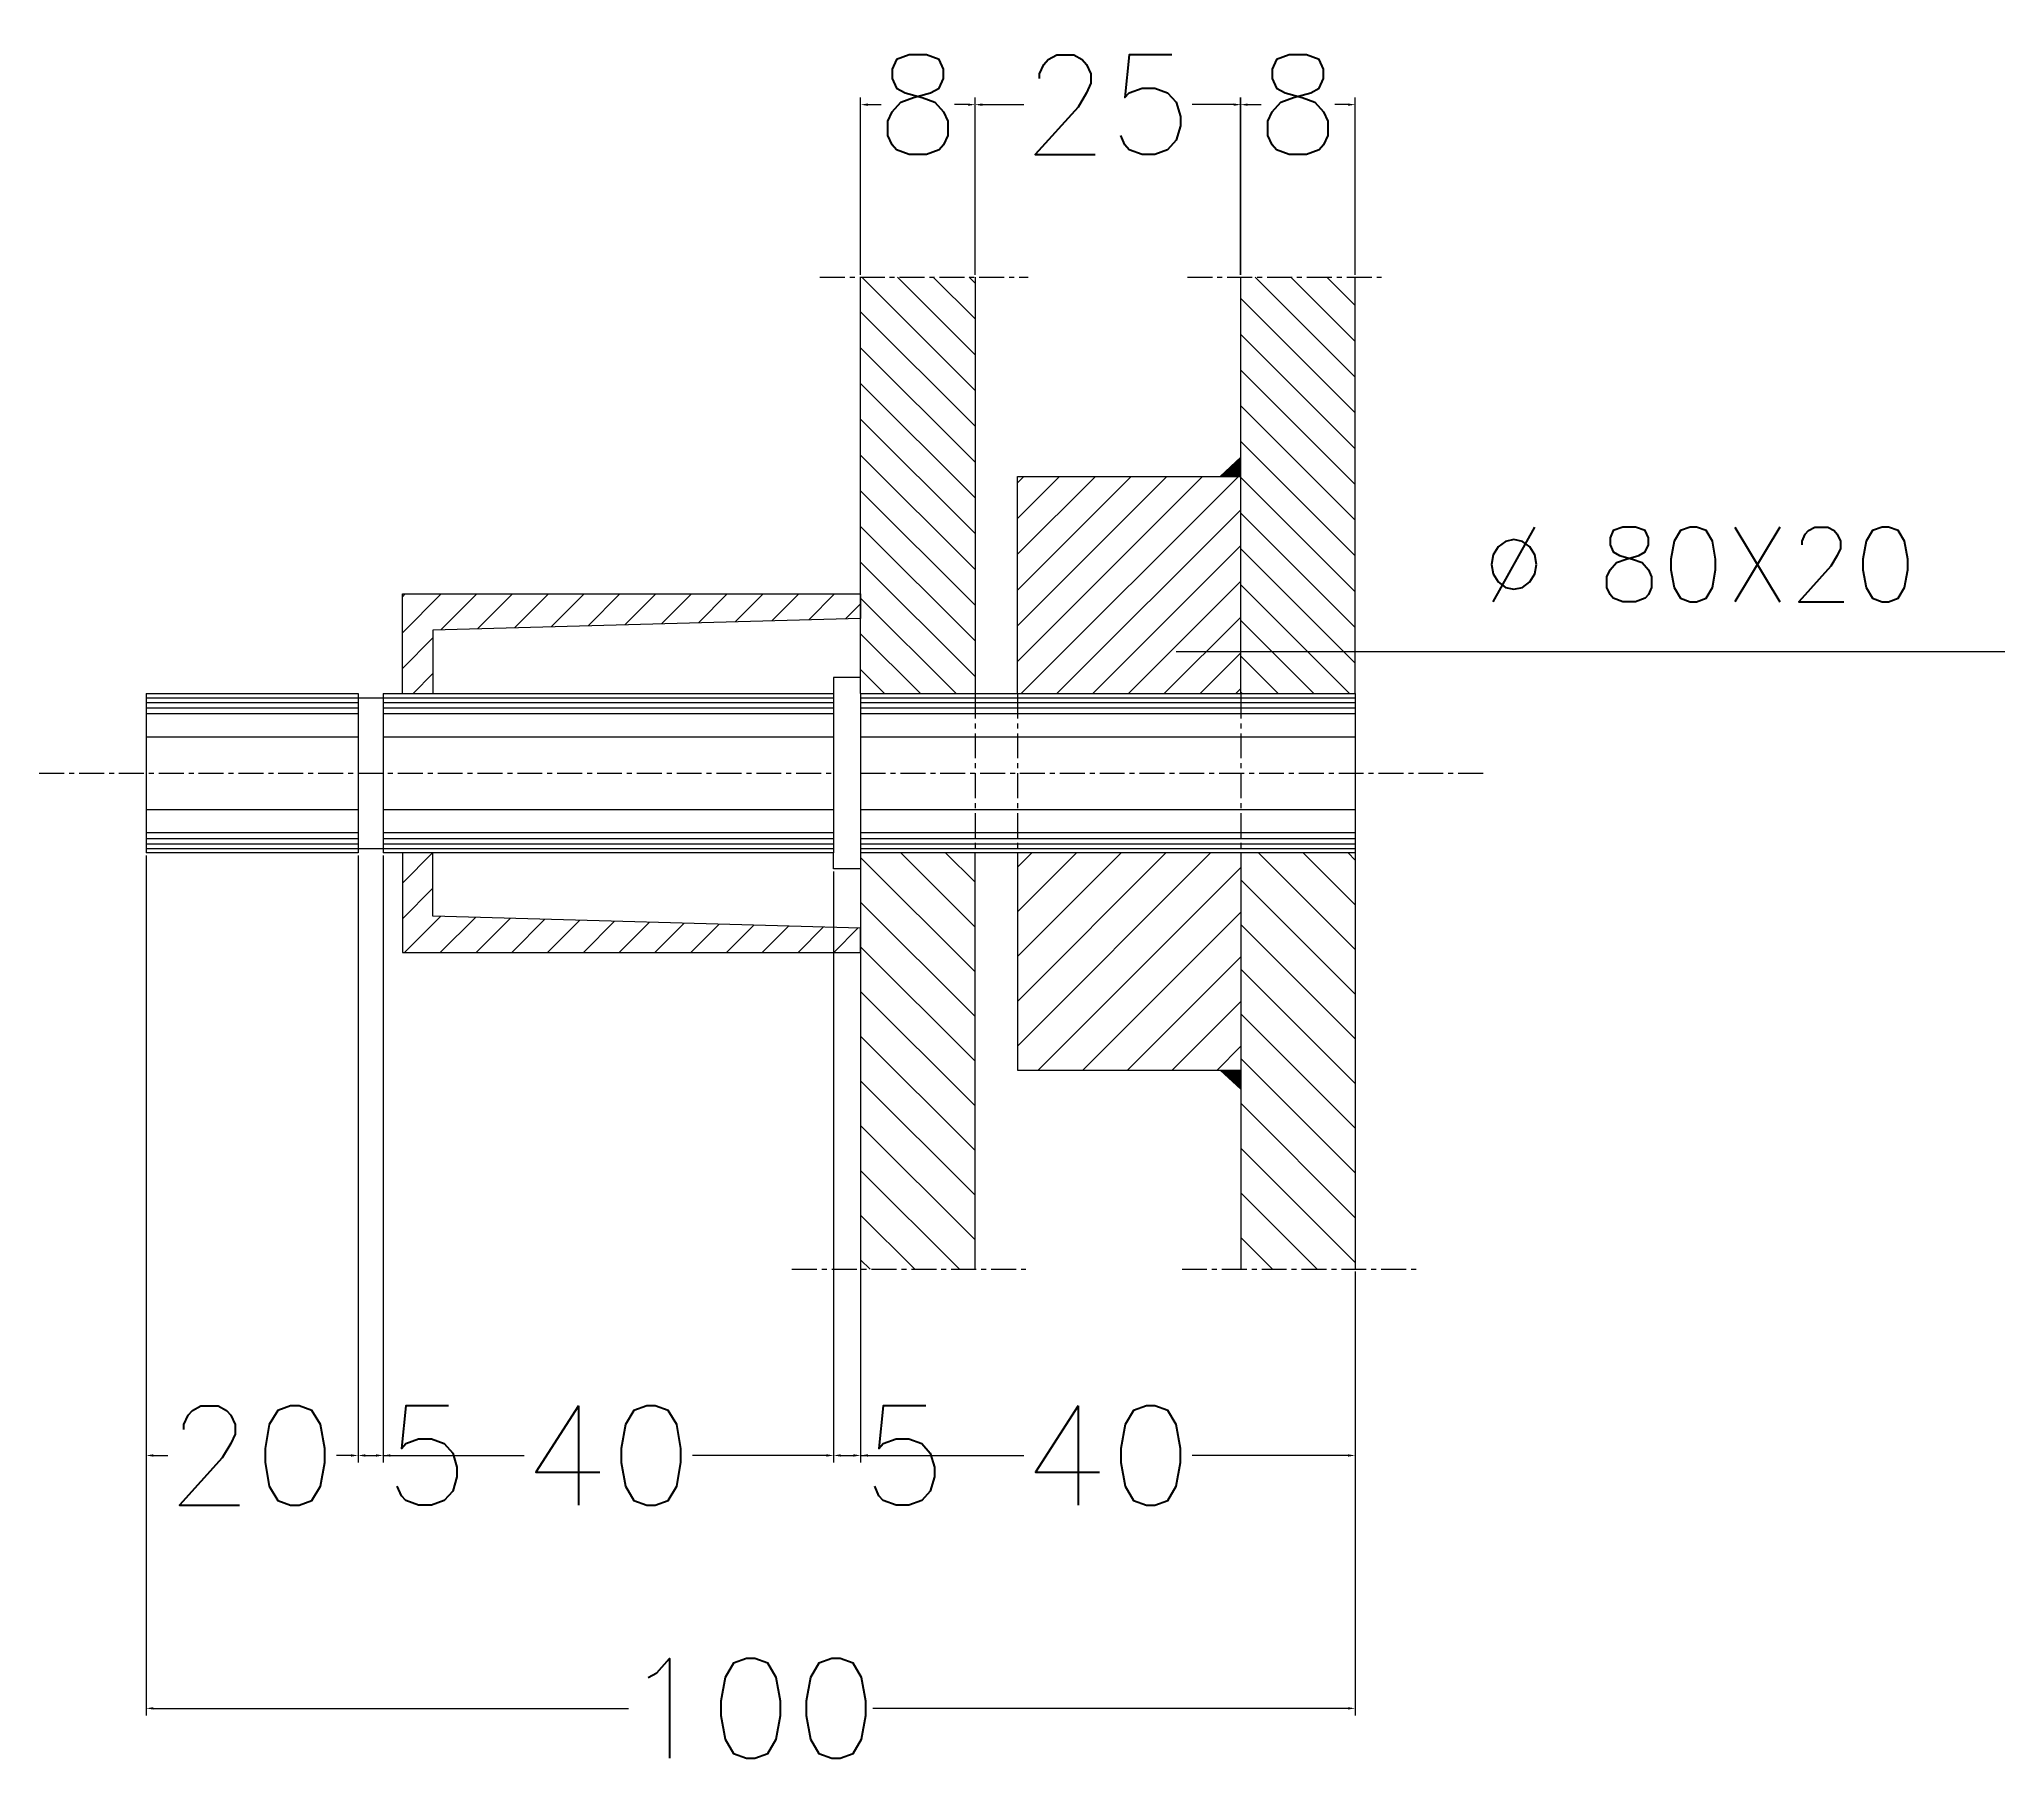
# Model space of a CAD drawing. Header units: metres. Extents: x 444 to 3227, y -3167 to -392.
# Drawn here: x 1483.66 to 1533, y -2894.6 to -2851.05 of the extents above; entities that cross this region are included whole.
import ezdxf

# ---------------------------------------------------------------- set-up
doc = ezdxf.new("R2010")
doc.units = ezdxf.units.M
doc.linetypes.add('CENTERX2', pattern=[4, 2.5, -0.5, 0.5, -0.5])
doc.layers.get('DEFPOINTS').update_dxf_attribs({"linetype": 'CONTINUOUS'})
for name, color, linetype in [('BANGUNAN', 7, 'CONTINUOUS'), ('DIMENSI', 7, 'CONTINUOUS'), ('TEX', 7, 'CONTINUOUS')]:
    doc.layers.add(name, color=color, linetype=linetype)
doc.styles.get("Standard").update_dxf_attribs({"font": 'Simplex.shx', "height": 2.5})
doc.dimstyles.get("Standard").update_dxf_attribs({"dimtxt": 0.18, "dimasz": 0.18, "dimexe": 0.18, "dimexo": 0.0625, "dimgap": 0.09, "dimtad": 0, "dimtih": 1, "dimtoh": 1, "dimdec": 4, "dimzin": 0, "dimdsep": 46, "dimtxsty": 'Standard', "dimcen": 0.09, "dimadec": 0, "dimazin": 0, "dimtfac": 1, "dimtdec": 4, "dimtofl": 0, "dimtmove": 0, "dimatfit": 3, "dimfxl": 1, "dimtolj": 1, "dimtzin": 0, "dimarcsym": 0})

msp = doc.modelspace()

# ---------------------------------------------------------------- texts
at = {"layer": 'TEX', "color": 2}
msp.add_text('%%C 80X20', height=1.875, dxfattribs=at).set_placement((1519.87726, -2865.17128))

# ---------------------------------------------------------------- blocks, each defined once
blk = doc.blocks.new('*D357')
at = {"layer": 'DEFPOINTS', "color": 0}
for p in [(1513.823, -2852.691), (1507.152, -2857.023), (1513.823, -2857.023)]:
    blk.add_point(p, dxfattribs=at)
at = {"layer": 'DIMENSI', "color": 0, "lineweight": -2}
for p, q in [((1507.152, -2856.961), (1507.152, -2852.511)), ((1513.823, -2856.961), (1513.823, -2852.511)), ((1507.332, -2852.691), (1508.374, -2852.691)), ((1513.643, -2852.691), (1512.601, -2852.691))]:
    blk.add_line(p, q, dxfattribs=at)
at = {"layer": 'DIMENSI', "color": 0}
for points in [[(1507.332, -2852.661), (1507.332, -2852.721), (1507.152, -2852.691)], [(1513.643, -2852.661), (1513.643, -2852.721), (1513.823, -2852.691)]]:
    blk.add_solid(points, dxfattribs=at)
at = {"layer": 'DIMENSI', "color": 0, "insert": (1510.487, -2852.691), "char_height": 2.5, "attachment_point": 5}
blk.add_mtext('\\A1;25', dxfattribs=at)
blk = doc.blocks.new('*D358')
at = {"layer": 'DEFPOINTS', "color": 0}
for p in [(1516.694, -2852.691), (1513.818, -2857.023), (1516.694, -2857.023)]:
    blk.add_point(p, dxfattribs=at)
at = {"layer": 'DIMENSI', "color": 0, "lineweight": -2}
for p, q in [((1513.818, -2856.961), (1513.818, -2852.511)), ((1516.694, -2856.961), (1516.694, -2852.511)), ((1513.998, -2852.691), (1514.333, -2852.691)), ((1516.514, -2852.691), (1516.18, -2852.691))]:
    blk.add_line(p, q, dxfattribs=at)
at = {"layer": 'DIMENSI', "color": 0}
for points in [[(1513.998, -2852.661), (1513.998, -2852.721), (1513.818, -2852.691)], [(1516.514, -2852.661), (1516.514, -2852.721), (1516.694, -2852.691)]]:
    blk.add_solid(points, dxfattribs=at)
at = {"layer": 'DIMENSI', "color": 0, "insert": (1515.256, -2852.691), "char_height": 2.5, "attachment_point": 5}
blk.add_mtext('\\A1;8', dxfattribs=at)
blk = doc.blocks.new('*D359')
at = {"layer": 'DEFPOINTS', "color": 0}
for p in [(1507.152, -2852.691), (1504.281, -2857.023), (1507.152, -2857.023)]:
    blk.add_point(p, dxfattribs=at)
at = {"layer": 'DIMENSI', "color": 0, "lineweight": -2}
for p, q in [((1504.281, -2856.961), (1504.281, -2852.511)), ((1507.152, -2856.961), (1507.152, -2852.511)), ((1504.461, -2852.691), (1504.793, -2852.691)), ((1506.972, -2852.691), (1506.639, -2852.691))]:
    blk.add_line(p, q, dxfattribs=at)
at = {"layer": 'DIMENSI', "color": 0}
for points in [[(1504.461, -2852.661), (1504.461, -2852.721), (1504.281, -2852.691)], [(1506.972, -2852.661), (1506.972, -2852.721), (1507.152, -2852.691)]]:
    blk.add_solid(points, dxfattribs=at)
at = {"layer": 'DIMENSI', "color": 0, "insert": (1505.716, -2852.691), "char_height": 2.5, "attachment_point": 5}
blk.add_mtext('\\A1;8', dxfattribs=at)
blk = doc.blocks.new('*D360')
at = {"layer": 'DEFPOINTS', "color": 0}
for p in [(1486.345, -2871.477), (1516.694, -2881.93), (1516.694, -2892.957)]:
    blk.add_point(p, dxfattribs=at)
at = {"layer": 'DIMENSI', "color": 0, "lineweight": -2}
for p, q in [((1486.345, -2871.539), (1486.345, -2893.137)), ((1516.694, -2881.992), (1516.694, -2893.137)), ((1486.525, -2892.957), (1498.454, -2892.957)), ((1516.514, -2892.957), (1504.586, -2892.957))]:
    blk.add_line(p, q, dxfattribs=at)
at = {"layer": 'DIMENSI', "color": 0}
for points in [[(1486.525, -2892.927), (1486.525, -2892.987), (1486.345, -2892.957)], [(1516.514, -2892.927), (1516.514, -2892.987), (1516.694, -2892.957)]]:
    blk.add_solid(points, dxfattribs=at)
at = {"layer": 'DIMENSI', "color": 0, "insert": (1501.52, -2892.957), "char_height": 2.5, "attachment_point": 5}
blk.add_mtext('\\A1;100', dxfattribs=at)
blk = doc.blocks.new('*D361')
at = {"layer": 'DEFPOINTS', "color": 0}
for p in [(1504.281, -2881.93), (1516.694, -2881.93), (1516.694, -2886.607)]:
    blk.add_point(p, dxfattribs=at)
at = {"layer": 'DIMENSI', "color": 0, "lineweight": -2}
for p, q in [((1504.281, -2881.992), (1504.281, -2886.787)), ((1516.694, -2881.992), (1516.694, -2886.787)), ((1504.461, -2886.607), (1508.374, -2886.607)), ((1516.514, -2886.607), (1512.601, -2886.607))]:
    blk.add_line(p, q, dxfattribs=at)
at = {"layer": 'DIMENSI', "color": 0}
for points in [[(1504.461, -2886.577), (1504.461, -2886.637), (1504.281, -2886.607)], [(1516.514, -2886.577), (1516.514, -2886.637), (1516.694, -2886.607)]]:
    blk.add_solid(points, dxfattribs=at)
at = {"layer": 'DIMENSI', "color": 0, "insert": (1510.488, -2886.607), "char_height": 2.5, "attachment_point": 5}
blk.add_mtext('\\A1;40', dxfattribs=at)
blk = doc.blocks.new('*D362')
at = {"layer": 'DEFPOINTS', "color": 0}
for p in [(1503.603, -2871.878), (1504.281, -2871.878), (1504.281, -2886.607)]:
    blk.add_point(p, dxfattribs=at)
at = {"layer": 'DIMENSI', "color": 0, "lineweight": -2}
for p, q in [((1503.603, -2871.941), (1503.603, -2886.787)), ((1504.281, -2871.941), (1504.281, -2886.787)), ((1503.783, -2886.607), (1504.101, -2886.607)), ((1504.281, -2886.607), (1504.461, -2886.607))]:
    blk.add_line(p, q, dxfattribs=at)
at = {"layer": 'DIMENSI', "color": 0}
for points in [[(1503.783, -2886.577), (1503.783, -2886.637), (1503.603, -2886.607)], [(1504.101, -2886.577), (1504.101, -2886.637), (1504.281, -2886.607)]]:
    blk.add_solid(points, dxfattribs=at)
at = {"layer": 'DIMENSI', "color": 0, "insert": (1505.384, -2886.607), "char_height": 2.5, "attachment_point": 5}
blk.add_mtext('\\A1;5', dxfattribs=at)
blk = doc.blocks.new('*D363')
at = {"layer": 'DEFPOINTS', "color": 0}
for p in [(1492.294, -2871.477), (1503.603, -2881.93), (1503.603, -2886.607)]:
    blk.add_point(p, dxfattribs=at)
at = {"layer": 'DIMENSI', "color": 0, "lineweight": -2}
for p, q in [((1492.294, -2871.539), (1492.294, -2886.787)), ((1503.603, -2881.992), (1503.603, -2886.787)), ((1492.474, -2886.607), (1495.834, -2886.607)), ((1503.423, -2886.607), (1500.062, -2886.607))]:
    blk.add_line(p, q, dxfattribs=at)
at = {"layer": 'DIMENSI', "color": 0}
for points in [[(1492.474, -2886.577), (1492.474, -2886.637), (1492.294, -2886.607)], [(1503.423, -2886.577), (1503.423, -2886.637), (1503.603, -2886.607)]]:
    blk.add_solid(points, dxfattribs=at)
at = {"layer": 'DIMENSI', "color": 0, "insert": (1497.948, -2886.607), "char_height": 2.5, "attachment_point": 5}
blk.add_mtext('\\A1;40', dxfattribs=at)
blk = doc.blocks.new('*D364')
at = {"layer": 'DEFPOINTS', "color": 0}
for p in [(1491.669, -2871.477), (1492.294, -2871.477), (1492.294, -2886.607)]:
    blk.add_point(p, dxfattribs=at)
at = {"layer": 'DIMENSI', "color": 0, "lineweight": -2}
for p, q in [((1491.669, -2871.539), (1491.669, -2886.787)), ((1492.294, -2871.539), (1492.294, -2886.787)), ((1491.849, -2886.607), (1492.114, -2886.607)), ((1492.294, -2886.607), (1492.474, -2886.607))]:
    blk.add_line(p, q, dxfattribs=at)
at = {"layer": 'DIMENSI', "color": 0}
for points in [[(1491.849, -2886.577), (1491.849, -2886.637), (1491.669, -2886.607)], [(1492.114, -2886.577), (1492.114, -2886.637), (1492.294, -2886.607)]]:
    blk.add_solid(points, dxfattribs=at)
at = {"layer": 'DIMENSI', "color": 0, "insert": (1493.397, -2886.607), "char_height": 2.5, "attachment_point": 5}
blk.add_mtext('\\A1;5', dxfattribs=at)
blk = doc.blocks.new('*D365')
at = {"layer": 'DEFPOINTS', "color": 0}
for p in [(1486.345, -2871.477), (1491.669, -2871.477), (1486.345, -2886.607)]:
    blk.add_point(p, dxfattribs=at)
at = {"layer": 'DIMENSI', "color": 0, "lineweight": -2}
for p, q in [((1486.345, -2871.539), (1486.345, -2886.787)), ((1491.669, -2871.539), (1491.669, -2886.787)), ((1486.525, -2886.607), (1486.893, -2886.607)), ((1491.489, -2886.607), (1491.121, -2886.607))]:
    blk.add_line(p, q, dxfattribs=at)
at = {"layer": 'DIMENSI', "color": 0}
for points in [[(1486.525, -2886.577), (1486.525, -2886.637), (1486.345, -2886.607)], [(1491.489, -2886.577), (1491.489, -2886.637), (1491.669, -2886.607)]]:
    blk.add_solid(points, dxfattribs=at)
at = {"layer": 'DIMENSI', "color": 0, "insert": (1489.007, -2886.607), "char_height": 2.5, "attachment_point": 5}
blk.add_mtext('\\A1;20', dxfattribs=at)

# ---------------------------------------------------------------- dimensions: what is measured, and where the dimension line sits
at = {"layer": 'DIMENSI', "color": 2}
for base, p1, p2, text, picture, middle in [((1507.15155, -2852.69065), (1504.2807, -2857.0235), (1507.15155, -2857.0235), '8', '*D359', (1505.71612, -2852.69065)), ((1513.82344, -2852.69065), (1507.15155, -2857.0235), (1513.82344, -2857.0235), '25', '*D357', (1510.48749, -2852.69065)), ((1516.69434, -2852.69065), (1513.81815, -2857.0235), (1516.69434, -2857.0235), '8', '*D358', (1515.25625, -2852.69065)), ((1486.34526, -2886.60694), (1491.66907, -2871.4767), (1486.34526, -2871.4767), '20', '*D365', (1489.00716, -2886.60694)), ((1492.29354, -2886.60694), (1491.66907, -2871.4767), (1492.29354, -2871.4767), '5', '*D364', (1493.39688, -2886.60694)), ((1503.60307, -2886.60694), (1492.29354, -2871.4767), (1503.60307, -2881.9299), '40', '*D363', (1497.9483, -2886.60694)), ((1504.2807, -2886.60694), (1503.60307, -2871.87839), (1504.2807, -2871.87839), '5', '*D362', (1505.38403, -2886.60694)), ((1516.69434, -2886.60694), (1504.2807, -2881.9299), (1516.69434, -2881.9299), '40', '*D361', (1510.48752, -2886.60694))]:
    dim = msp.add_linear_dim(base=base, p1=p1, p2=p2, text=text, dimstyle='Standard', dxfattribs=at)
    dim.commit()
    dim.dimension.update_dxf_attribs({"geometry": picture, "text_midpoint": middle})
dim = msp.add_linear_dim(base=(1516.69434, -2892.95669), p1=(1486.34526, -2871.4767), p2=(1516.69434, -2881.9299), text='100', dimstyle='Standard', override={"dimtxt": 0.18, "dimgap": 0.09}, dxfattribs=at)
dim.commit()
dim.dimension.update_dxf_attribs({"geometry": '*D360', "text_midpoint": (1501.5198, -2892.95669)})

# ---------------------------------------------------------------- hatches: boundary and pattern name
at = {"layer": 'BANGUNAN'}
h = msp.add_hatch(dxfattribs=at)
h.set_pattern_fill('ANSI31', color=1, scale=0.2, angle=90, style=0)
h.set_pattern_definition([(135, (7.791, 0), (-0.4490128, -0.4490128), [])])
h.paths.add_polyline_path([(1504.2807, -2867.4767), (1507.15155, -2867.4767), (1507.15155, -2857.0235), (1504.2807, -2857.0235)])
h.paths.add_polyline_path([(1513.82344, -2867.4767), (1516.69434, -2867.4767), (1516.69434, -2857.0235), (1513.82344, -2857.0235)])
h = msp.add_hatch(dxfattribs=at)
h.set_pattern_fill('ANSI31', color=1, scale=0.2, style=0)
h.set_pattern_definition([(45, (7.791, 0), (-0.4490128, 0.4490128), [])])
h.paths.add_polyline_path([(1504.2807, -2865.58946), (1504.2807, -2864.9767), (1492.77599, -2864.9767), (1492.77599, -2867.4767), (1493.54381, -2867.4767), (1493.54381, -2865.88556)])
h.paths.add_polyline_path([(1493.54381, -2873.06783), (1493.54381, -2871.4767), (1492.77599, -2871.4767), (1492.77599, -2873.9767), (1504.2807, -2873.9767), (1504.2807, -2873.36394)])
h.paths.add_polyline_path([(1513.82344, -2867.4767), (1513.82344, -2862.0235), (1508.21512, -2862.0235), (1508.21512, -2867.4767)])
h = msp.add_hatch(dxfattribs=at)
h.set_pattern_fill('ANSI31', color=1, scale=0.25, angle=90, style=0)
h.set_pattern_definition([(135, (7.791, 0), (-0.561266, -0.561266), [])])
h.paths.add_polyline_path([(1504.2807, -2881.9299), (1507.15155, -2881.9299), (1507.15155, -2871.4767), (1504.2807, -2871.4767)])
h.paths.add_polyline_path([(1513.82344, -2881.9299), (1516.69434, -2881.9299), (1516.69434, -2871.4767), (1513.82344, -2871.4767)])
h = msp.add_hatch(dxfattribs=at)
h.set_pattern_fill('ANSI31', color=1, scale=0.25, style=0)
h.set_pattern_definition([(45, (7.791, 0), (-0.561266, 0.561266), [])])
h.paths.add_polyline_path([(1513.82344, -2876.9299), (1513.82344, -2871.4767), (1508.21512, -2871.4767), (1508.21512, -2876.9299)])
at = {"layer": 'DIMENSI'}
for points in [[(1513.82344, -2862.0235), (1513.82344, -2861.53991), (1513.30449, -2862.0235)], [(1513.30449, -2876.9299), (1513.82344, -2877.41349), (1513.82344, -2876.9299)]]:
    msp.add_hatch(color=2, dxfattribs=at).paths.add_polyline_path(points)

# ---------------------------------------------------------------- linework, layer by layer
at = {"layer": 'BANGUNAN', "color": 2, "linetype": 'CENTERX2', "ltscale": 0.25}
for p, q in [((1503.25872, -2857.0235), (1508.48765, -2857.0235)), ((1512.48415, -2857.0235), (1517.43569, -2857.0235)), ((1507.15155, -2867.4767), (1507.15155, -2871.4767)), ((1508.21512, -2867.4767), (1508.21512, -2871.4767)), ((1513.82344, -2867.4767), (1513.82344, -2871.4767)), ((1483.66264, -2869.4767), (1503.60307, -2869.4767)), ((1504.2807, -2869.4767), (1520.02573, -2869.4767)), ((1502.55583, -2881.9299), (1508.49982, -2881.9299)), ((1512.34803, -2881.9299), (1518.30359, -2881.9299))]:
    msp.add_line(p, q, dxfattribs=at)
at = {"layer": 'DIMENSI', "color": 2}
for p, q in [((1504.2807, -2867.4767), (1504.2807, -2857.0235)), ((1507.15155, -2857.0235), (1507.15155, -2867.4767)), ((1513.82344, -2867.4767), (1513.82344, -2857.0235)), ((1516.69434, -2867.4767), (1516.69434, -2857.0235)), ((1513.30449, -2862.0235), (1513.82344, -2861.53991)), ((1508.21512, -2867.4767), (1508.21512, -2862.0235)), ((1508.21512, -2862.0235), (1513.82344, -2862.0235)), ((1492.77599, -2867.4767), (1492.77599, -2864.9767)), ((1492.77599, -2864.9767), (1504.2807, -2864.9767)), ((1504.2807, -2864.9767), (1504.2807, -2865.58946)), ((1504.2807, -2865.58946), (1493.54381, -2865.88556)), ((1493.54381, -2865.88556), (1493.54381, -2867.4767)), ((1532.9992, -2866.43141), (1512.19747, -2866.43141)), ((1504.2807, -2867.075), (1503.60307, -2867.075)), ((1503.60307, -2867.075), (1503.60307, -2867.4767)), ((1486.34526, -2867.4767), (1491.66907, -2867.4767)), ((1486.34526, -2867.4767), (1486.34526, -2871.4767)), ((1486.34526, -2867.58527), (1503.60307, -2867.58527)), ((1486.34526, -2867.69975), (1491.66907, -2867.69975)), ((1486.34526, -2867.83963), (1491.66907, -2867.83963)), ((1491.66907, -2867.4767), (1491.66907, -2871.4767)), ((1492.29354, -2867.4767), (1492.29354, -2871.4767)), ((1492.29354, -2867.4767), (1503.60307, -2867.4767)), ((1492.29354, -2867.69975), (1503.60307, -2867.69975)), ((1492.29354, -2867.83963), (1503.60307, -2867.83963)), ((1503.60307, -2867.4767), (1503.60307, -2871.4767)), ((1504.2807, -2867.4767), (1504.2807, -2871.4767)), ((1504.2807, -2867.4767), (1516.69434, -2867.4767)), ((1504.2807, -2867.58527), (1516.69434, -2867.58527)), ((1504.2807, -2867.69975), (1516.69434, -2867.69975)), ((1504.2807, -2867.83963), (1516.69434, -2867.83963)), ((1516.69434, -2867.4767), (1516.69434, -2871.4767)), ((1486.34526, -2867.9767), (1491.66907, -2867.9767)), ((1492.29354, -2867.9767), (1503.60307, -2867.9767)), ((1504.2807, -2867.9767), (1516.69434, -2867.9767)), ((1486.34526, -2868.56125), (1491.66907, -2868.56125)), ((1492.29354, -2868.56125), (1503.60307, -2868.56125)), ((1504.2807, -2868.56125), (1516.69434, -2868.56125)), ((1486.34526, -2870.39215), (1491.66907, -2870.39215)), ((1492.29354, -2870.39215), (1503.60307, -2870.39215)), ((1504.2807, -2870.39215), (1516.69434, -2870.39215)), ((1491.66907, -2870.9767), (1486.34526, -2870.9767)), ((1486.34526, -2871.11376), (1491.66907, -2871.11376)), ((1486.34526, -2871.25365), (1491.66907, -2871.25365)), ((1486.34526, -2871.36812), (1503.60307, -2871.36812)), ((1503.60307, -2870.9767), (1492.29354, -2870.9767)), ((1492.29354, -2871.11376), (1503.60307, -2871.11376)), ((1492.29354, -2871.25365), (1503.60307, -2871.25365)), ((1516.69434, -2870.9767), (1504.2807, -2870.9767)), ((1504.2807, -2871.11376), (1516.69434, -2871.11376)), ((1504.2807, -2871.25365), (1516.69434, -2871.25365)), ((1504.2807, -2871.36812), (1516.69434, -2871.36812)), ((1491.66907, -2871.4767), (1486.34526, -2871.4767)), ((1503.60307, -2871.4767), (1492.29354, -2871.4767)), ((1492.77599, -2871.4767), (1492.77599, -2873.9767)), ((1493.54381, -2873.06783), (1493.54381, -2871.4767)), ((1503.60307, -2871.87839), (1503.60307, -2871.4767)), ((1504.2807, -2871.87839), (1503.60307, -2871.87839)), ((1516.69434, -2871.4767), (1504.2807, -2871.4767)), ((1504.2807, -2871.4767), (1504.2807, -2881.9299)), ((1507.15155, -2881.9299), (1507.15155, -2871.4767)), ((1508.21512, -2871.4767), (1508.21512, -2876.9299)), ((1513.82344, -2871.4767), (1513.82344, -2881.9299)), ((1516.69434, -2871.4767), (1516.69434, -2881.9299)), ((1504.2807, -2873.36394), (1493.54381, -2873.06783)), ((1504.2807, -2873.9767), (1504.2807, -2873.36394)), ((1492.77599, -2873.9767), (1504.2807, -2873.9767)), ((1508.21512, -2876.9299), (1513.82344, -2876.9299)), ((1513.30449, -2876.9299), (1513.82344, -2877.41349))]:
    msp.add_line(p, q, dxfattribs=at)

msp.set_redraw_order([(e.dxf.handle, doc.entitydb.next_handle()) for e in msp.query("TEXT MTEXT ATTDEF DIMENSION ARC_DIMENSION")])  # texts and dimensions are drawn at this point

doc.saveas('drawing.dxf')
